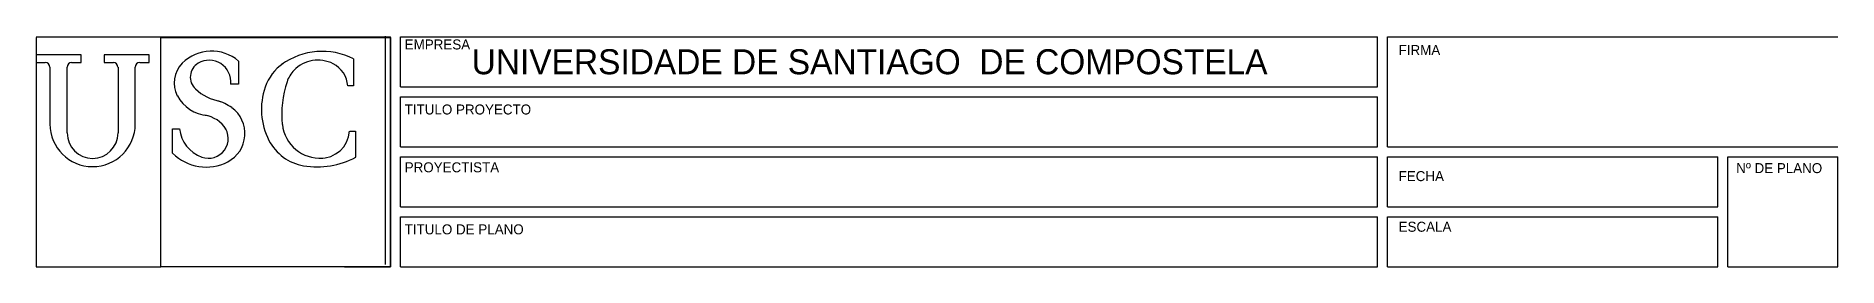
# Model space of a CAD drawing. Extents: x 20 to 410, y 10 to 287.
# Drawn here: x 230 to 410, y 10 to 33.1 of the extents above; entities that cross this region are included whole.
import ezdxf

# ---------------------------------------------------------------- set-up
doc = ezdxf.new("R2010")
doc.units = 0
doc.layers.add('3', color=7, linetype='Continuous')
doc.layers.add('Por defecto', color=7, linetype='Continuous')

msp = doc.modelspace()

# ---------------------------------------------------------------- texts
at = {"layer": '3'}
msp.add_text('UNIVERSIDADE DE SANTIAGO  DE COMPOSTELA', height=2.5, dxfattribs=at).set_placement((273.51, 29.26))
at = {"layer": 'Por defecto'}
for s, p in [('EMPRESA', (266.82, 31.74)), ('FIRMA', (366.11, 31.18)), ('TITULO PROYECTO', (266.82, 25.24)), ('PROYECTISTA', (266.82, 19.46)), ('Nº DE PLANO', (399.84, 19.38)), ('FECHA', (366.11, 18.58)), ('ESCALA', (366.11, 13.52)), ('TITULO DE PLANO', (266.82, 13.26))]:
    msp.add_text(s, height=1, dxfattribs=at).set_placement(p)

# ---------------------------------------------------------------- linework, layer by layer
at = {"layer": '3'}
for p, q in [((229.99, 32.95), (229.99, 10)), ((264.9, 10.24), (264.9, 33.08)), ((234.49, 31.19), (229.99, 31.19)), ((229.99, 31.19), (229.99, 30.43)), ((234.49, 30.43), (234.49, 31.19)), ((241.29, 31.19), (236.79, 31.19)), ((236.79, 31.19), (236.79, 30.43)), ((241.29, 30.43), (241.29, 31.19)), ((261.71, 30.79), (261.71, 28.1)), ((229.99, 30.43), (230.92, 30.43)), ((231.38, 29.97), (231.38, 24.29)), ((233.09, 23.39), (233.09, 29.97)), ((233.55, 30.43), (234.49, 30.43)), ((236.79, 30.43), (237.72, 30.43)), ((238.18, 29.97), (238.18, 23.39)), ((239.89, 24.29), (239.89, 29.97)), ((240.35, 30.43), (241.29, 30.43)), ((250.22, 30.57), (250.22, 28.28)), ((250.22, 28.28), (249.43, 28.28)), ((261.71, 28.1), (261.14, 28.1)), ((243.64, 21.39), (243.64, 23.81)), ((243.64, 23.81), (244.33, 23.81)), ((261.33, 23.57), (261.92, 23.57)), ((261.92, 23.57), (261.92, 20.97)), ((229.99, 10), (242.47, 10)), ((230, 10), (230, 10)), ((230.2, 10), (230.2, 10))]:
    msp.add_line(p, q, dxfattribs=at)
msp.add_lwpolyline([(242.47, 32.95), (265.39, 32.95), (265.39, 10), (242.47, 10)], close=True, dxfattribs=at)
for centre, radius, start, end in [((247.53, 27.42), 4.15, 49.4703, 134.814), ((247.29, 28.5), 2.16, 354.2497, 120.6206), ((258.58, 24.65), 6.9, 62.9219, 126.0672), ((258.16, 27.34), 3.33, 62.9052, 136.3194), ((230.92, 29.97), 0.459, 0, 90), ((233.55, 29.97), 0.459, 90, 180), ((237.72, 29.97), 0.459, 0, 90), ((240.35, 29.97), 0.459, 90, 180), ((246.54, 28.4), 2.76, 134.814, 207.8942), ((247.01, 28.97), 1.61, 120.6206, 227.2698), ((257.34, 26.44), 4.72, 124.5047, 161.0994), ((257.94, 27.55), 3.03, 136.3194, 161.337), ((258.45, 27.91), 2.69, 3.915, 62.9052), ((247.42, 28.87), 3.74, 207.8942, 265.21), ((249.32, 31.48), 5.02, 227.2698, 259.4303), ((259.33, 25.76), 6.82, 161.0994, 207.1821), ((264.6, 25.3), 10.06, 161.337, 186.0359), ((246.97, 22.38), 4.38, 53.992, 75.5011), ((247.67, 23.34), 3.19, 297.6079, 53.992), ((235.64, 24.29), 4.26, 180, 0), ((247.7, 24.18), 3.4, 186.3023, 250.1857), ((247.22, 22.84), 1.97, 250.1857, 38.0379), ((246.42, 22.21), 2.98, 31.1039, 81.5015), ((258.35, 24.64), 3.77, 186.0359, 274.2222), ((258.41, 23.79), 2.92, 268.1998, 355.6371), ((235.64, 23.39), 2.54, 180, 0), ((257.52, 24.84), 4.79, 207.1821, 260.3392), ((246.98, 24.67), 4.69, 224.4628, 297.6079), ((258.08, 28.08), 8.08, 260.3392, 298.4236)]:
    msp.add_arc(centre, radius, start, end, dxfattribs=at)
at = {"layer": 'Por defecto'}
for p, q in [((230, 33), (265.39, 33)), ((265.39, 10), (265.39, 33)), ((266.39, 33), (364, 33)), ((266.39, 28), (266.39, 33)), ((364, 28), (364, 33)), ((365, 33), (410, 33)), ((365, 22), (365, 33)), ((266.39, 28), (364, 28)), ((266.39, 27), (364, 27)), ((266.39, 22), (266.39, 27)), ((364, 22), (364, 27)), ((266.39, 22), (364, 22)), ((365, 22), (410, 22)), ((266.39, 21), (364, 21)), ((266.39, 16), (266.39, 21)), ((364, 16), (364, 21)), ((365, 21), (398, 21)), ((365, 16), (365, 21)), ((398, 16), (398, 21)), ((399, 10), (399, 21)), ((399, 21), (410, 21)), ((410, 10), (410, 21)), ((410, 16), (410, 20)), ((266.39, 16), (364, 16)), ((266.39, 10), (266.39, 15)), ((266.39, 15), (364, 15)), ((364, 10), (364, 15)), ((365, 16), (398, 16)), ((365, 10), (365, 15)), ((365, 15), (398, 15)), ((398, 10), (398, 15)), ((260.82, 10), (265.39, 10)), ((266.39, 10), (364, 10)), ((365, 10), (398, 10)), ((399, 10), (410, 10))]:
    msp.add_line(p, q, dxfattribs=at)

msp.set_redraw_order([(e.dxf.handle, doc.entitydb.next_handle()) for e in msp.query("TEXT MTEXT ATTDEF DIMENSION ARC_DIMENSION")])  # texts and dimensions are drawn at this point

doc.saveas('drawing.dxf')
